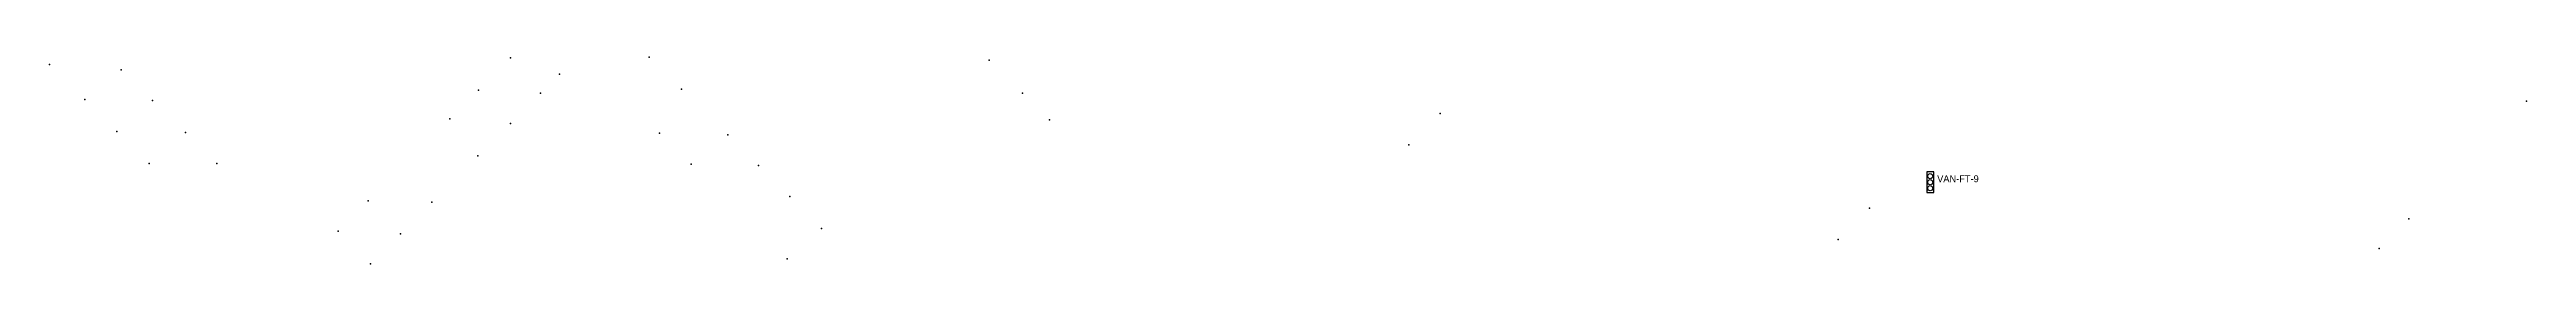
# Model space of a CAD drawing. Header units: inches. Extents: x 486474 to 494239, y 5455982 to 5460069.
# Drawn here: x 490847 to 491564, y 5459110 to 5459170 of the extents above; entities that cross this region are included whole.
import ezdxf

# ---------------------------------------------------------------- set-up
doc = ezdxf.new("R2010")
doc.units = ezdxf.units.IN
doc.header["$MEASUREMENT"] = 0
doc.layers.add('Parking Meters', color=10, linetype='Continuous')
doc.layers.add('Traffic Signals', color=10, linetype='Continuous')

msp = doc.modelspace()

# ---------------------------------------------------------------- texts
at = {"layer": 'Traffic Signals', "color": 1}
msp.add_text('VAN-FT-9', height=2, dxfattribs=at).set_placement((491393.29, 5459133.62))

# ---------------------------------------------------------------- linework, layer by layer
at = {"layer": 'Parking Meters', "color": 7}
for p in [(490980.12, 5459169.74), (490980.12, 5459169.74), (491020.28, 5459169.94), (491020.28, 5459169.94), (491118.7, 5459169.05), (491118.7, 5459169.05), (490846.6, 5459167.84), (490846.6, 5459167.84), (490867.34, 5459166.29), (490867.34, 5459166.29), (490994.29, 5459165.05), (490856.83, 5459157.61), (490856.83, 5459157.61), (490876.41, 5459157.39), (490876.41, 5459157.39), (490970.79, 5459160.31), (490970.79, 5459160.31), (490988.76, 5459159.45), (490988.76, 5459159.45), (491029.59, 5459160.69), (491029.59, 5459160.69), (491128.4, 5459159.47), (491128.4, 5459159.47), (491563.96, 5459157.18), (491563.96, 5459157.18), (490866.08, 5459148.38), (490866.08, 5459148.38), (490886, 5459148.08), (490886, 5459148.08), (490962.57, 5459152.04), (490980.06, 5459150.66), (490980.06, 5459150.66), (491023.27, 5459147.88), (491023.27, 5459147.88), (491043, 5459147.39), (491136.25, 5459151.69), (491136.25, 5459151.69), (491249.35, 5459153.61), (491249.35, 5459153.61), (490970.69, 5459141.26), (491240.27, 5459144.48), (491240.27, 5459144.48), (490875.5, 5459139.03), (490875.5, 5459139.03), (490895.05, 5459139.06), (490895.05, 5459139.06), (491032.46, 5459138.85), (491032.46, 5459138.85), (491051.88, 5459138.51), (491051.88, 5459138.51), (490938.87, 5459128.18), (490938.87, 5459128.18), (490957.34, 5459127.77), (490957.34, 5459127.77), (491060.98, 5459129.47), (491060.98, 5459129.47), (491373.68, 5459126.06), (490930.17, 5459119.44), (490948.21, 5459118.59), (490948.21, 5459118.59), (491070.2, 5459120.17), (491070.2, 5459120.17), (491529.93, 5459122.99), (491529.93, 5459122.99), (491060.21, 5459111.32), (491060.21, 5459111.32), (491364.64, 5459117), (491364.64, 5459117), (491521.32, 5459114.32), (491521.32, 5459114.32), (490939.6, 5459109.9)]:
    msp.add_point(p, dxfattribs=at)
at = {"layer": 'Traffic Signals', "color": 1}
msp.add_lwpolyline([(491390.29, 5459130.62), (491392.29, 5459130.62), (491392.29, 5459136.62), (491390.29, 5459136.62)], close=True, dxfattribs=at)
for centre in [(491391.29, 5459135.37), (491391.29, 5459133.62), (491391.29, 5459131.87)]:
    msp.add_circle(centre, 0.75, dxfattribs=at)

msp.set_redraw_order([(e.dxf.handle, doc.entitydb.next_handle()) for e in msp.query("TEXT MTEXT ATTDEF DIMENSION ARC_DIMENSION")])  # texts and dimensions are drawn at this point

doc.saveas('drawing.dxf')
